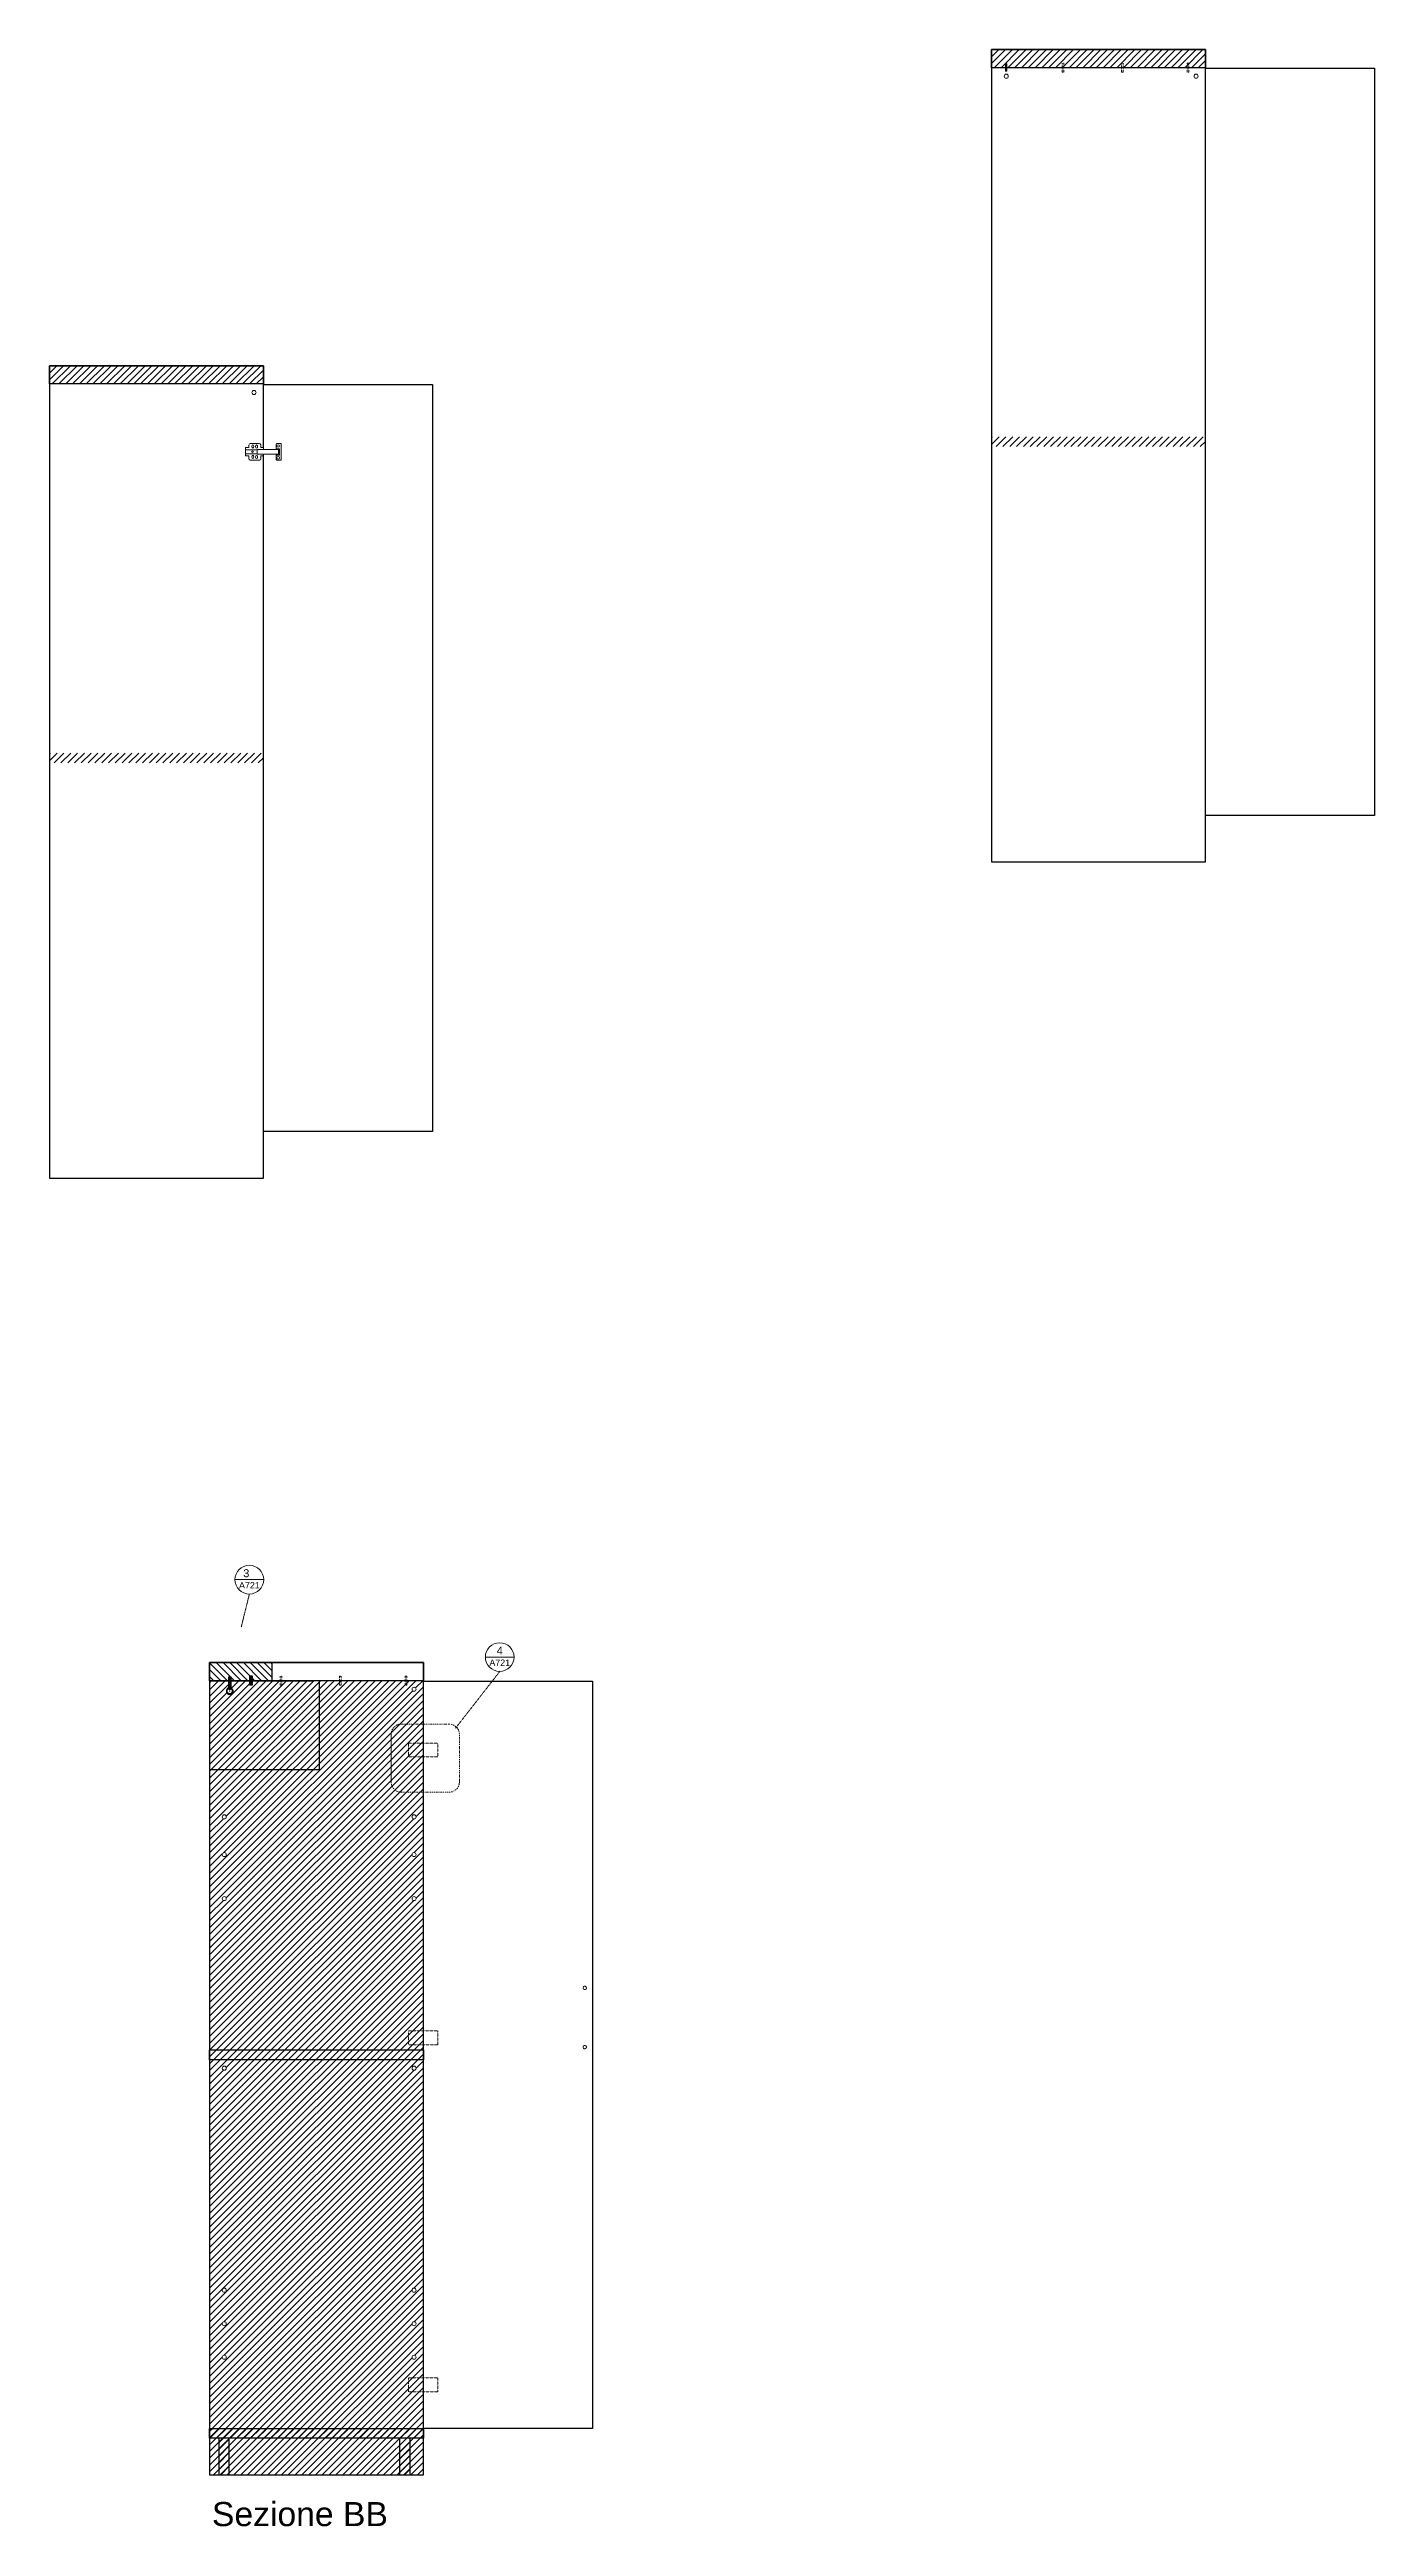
# Model space of a CAD drawing. Header units: millimetres. Extents: x -3423 to 18014, y 42 to 23746.
# Drawn here: x 14915 to 18014, y 3627 to 9421 of the extents above; entities that cross this region are included whole.
import ezdxf
from ezdxf.enums import TextEntityAlignment as Align

# ---------------------------------------------------------------- set-up
doc = ezdxf.new("R2010")
doc.units = ezdxf.units.MM
doc.header["$MEASUREMENT"] = 0
doc.linetypes.add('DASHDOT', pattern=[1, 0.5, -0.25, 0, -0.25])
doc.linetypes.add('HIDDEN', pattern=[0.375, 0.25, -0.125])
for name, color, linetype, lineweight in [('A-ANNO-SYMB', 3, 'Continuous', 18), ('Arredi', 1, 'Continuous', 25), ('Dettagli', 210, 'Continuous', 5), ('Simbologia', 8, 'DASHDOT', 18), ('Tratteggi', 2, 'HIDDEN', 15), ('tratto punto', 4, 'DASHDOT', 9), ('Viti', 2, 'Continuous', 15)]:
    doc.layers.add(name, color=color, linetype=linetype, lineweight=lineweight)
doc.layers.add('Testo', color=1, linetype='Continuous')
doc.styles.add('ARIAL', font='Arial.ttf')
doc.styles.get("Standard").update_dxf_attribs({"font": 'Arial.ttf'})

msp = doc.modelspace()

# ---------------------------------------------------------------- texts
at = {"layer": 'Testo', "insert": (15295.149, 3684.558), "char_height": 56.3815, "attachment_point": 1, "line_spacing_factor": 0.280897}
msp.add_mtext_dynamic_manual_height_columns('Sezione BB', width=765.17668, gutter_width=25, heights=[25.419], dxfattribs=at)

# ---------------------------------------------------------------- blocks, each defined once
blk = doc.blocks.new('DETAGLI')
at = {"layer": 'A-ANNO-SYMB', "linetype": 'Continuous'}
blk.add_line((486.7, 356.2), (504.8, 356.2), dxfattribs=at)
blk.add_circle((495.7, 356.2), 9.05, dxfattribs=at)
for tag, p in [('TAVOLA', (495.7, 362.8)), ('SEZIONE', (495.7, 354.7))]:
    blk.add_attdef(tag, text='', height=5, dxfattribs=at).set_placement(p, align=Align.TOP_CENTER)
blk = doc.blocks.new('*U36')
blk.add_lwpolyline([(0, 0), (0, 0.1), (0.05, 0), (0.12, -0.4), (0.12, -0.5), (0.07, -0.4), (0, 0)])
blk = doc.blocks.new('*U37')
at = {"color": 0, "linetype": 'ByBlock', "lineweight": -2, "transparency": 16777216}
for p in [(42.38, 270.66), (42.6, 270.66), (42.81, 270.66), (43.03, 270.66), (43.24, 270.66)]:
    blk.add_blockref('*U36', p, dxfattribs=at)
blk = doc.blocks.new('118331')
for p, q in [((40.13, 264.93), (40.13, 264.33)), ((40.13, 264.93), (40.33, 264.93)), ((40.13, 264.33), (40.33, 264.33)), ((40.33, 264.93), (40.33, 264.33)), ((40.73, 264.83), (40.33, 264.83)), ((40.73, 264.43), (40.33, 264.43)), ((40.73, 264.98), (40.73, 264.28)), ((40.73, 264.98), (42.98, 264.98)), ((40.73, 264.8), (40.73, 264.45)), ((42.98, 264.28), (40.73, 264.28)), ((40.83, 264.98), (40.83, 264.68)), ((40.83, 264.93), (42.93, 264.93)), ((40.83, 264.68), (42.93, 264.68)), ((40.83, 264.58), (40.83, 264.28)), ((40.83, 264.58), (42.93, 264.58)), ((40.83, 264.33), (42.93, 264.33)), ((42.93, 264.98), (42.93, 264.68)), ((42.93, 264.58), (42.93, 264.28)), ((42.98, 264.98), (42.98, 264.28)), ((42.98, 264.83), (43.07, 264.83)), ((43.14, 264.43), (42.98, 264.43)), ((43.12, 264.83), (43.28, 264.83)), ((43.35, 264.43), (43.19, 264.43)), ((43.33, 264.83), (43.5, 264.83)), ((43.57, 264.43), (43.4, 264.43)), ((43.55, 264.83), (43.72, 264.83)), ((43.79, 264.43), (43.62, 264.43)), ((43.77, 264.83), (43.93, 264.83)), ((44, 264.43), (43.84, 264.43)), ((43.98, 264.83), (44.08, 264.83)), ((44.08, 264.43), (44.05, 264.43)), ((44.13, 264.78), (44.13, 264.48))]:
    blk.add_line(p, q)
for centre, start, end in [((44.08, 264.78), 360, 90), ((44.08, 264.48), 270, 0)]:
    blk.add_arc(centre, 0.05, start, end)
blk.add_blockref('*U37', (0.69, -5.83))
blk = doc.blocks.new('101345')
for p, q in [((40.13, 264.91), (40.13, 264.61)), ((40.17, 264.99), (40.27, 265.05)), ((40.17, 264.53), (40.27, 264.47)), ((40.28, 264.46), (40.28, 265.06)), ((40.29, 264.46), (41.63, 264.46)), ((40.3, 265.06), (41.63, 265.06)), ((40.38, 264.94), (41.63, 264.94)), ((40.38, 264.82), (41.63, 264.82)), ((40.38, 264.7), (41.63, 264.7)), ((40.38, 264.58), (41.63, 264.58)), ((42.96, 265.06), (41.63, 265.06)), ((42.88, 264.94), (41.63, 264.94)), ((42.88, 264.82), (41.63, 264.82)), ((42.88, 264.7), (41.63, 264.7)), ((42.88, 264.58), (41.63, 264.58)), ((42.96, 264.46), (41.63, 264.46)), ((42.98, 264.46), (42.98, 265.06)), ((43.09, 264.99), (42.99, 265.05)), ((43.09, 264.53), (42.99, 264.47)), ((43.13, 264.91), (43.13, 264.61))]:
    blk.add_line(p, q)
for centre, radius, start, end in [((40.23, 264.91), 0.1, 123.56676, 180), ((40.23, 264.61), 0.1, 180, 236.29116), ((40.3, 265.01), 0.05, 90, 123.56676), ((40.29, 264.51), 0.05, 236.29116, 270), ((42.96, 265.01), 0.05, 56.43324, 90), ((42.96, 264.51), 0.05, 270, 303.70884), ((43.03, 264.91), 0.1, 0, 56.43324), ((43.03, 264.61), 0.1, 303.70884, 0)]:
    blk.add_arc(centre, radius, start, end)

# ---------------------------------------------------------------- hatches: boundary and pattern name
at = {"layer": 'Dettagli'}
h = msp.add_hatch(dxfattribs=at)
h.set_pattern_fill('ANSI31', color=256, scale=90)
h.set_pattern_definition([(45, (8105.019, 645.552), (-7.954951, 7.954951), [])])
h.paths.add_polyline_path([(17618.539, 9421.319), (17118.539, 9421.319), (17118.539, 9378.839), (17618.539, 9378.839)])
h.paths.add_polyline_path([(17618.539, 8515.396), (17118.539, 8515.396), (17118.539, 8492.381), (17618.539, 8492.381)])
h = msp.add_hatch(dxfattribs=at)
h.set_pattern_fill('ANSI31', color=0, scale=90)
h.set_pattern_definition([(45, (5901.866, -94.291), (-7.954951, 7.954951), [])])
h.paths.add_polyline_path([(15415.386, 8681.476), (14915.386, 8681.476), (14915.386, 8638.996), (15415.386, 8638.996)])
h.paths.add_polyline_path([(15415.386, 7775.552), (14915.386, 7775.552), (14915.386, 7752.538), (15415.386, 7752.538)])
h = msp.add_hatch(dxfattribs=at)
h.set_pattern_fill('ANSI31', color=256, scale=90)
h.set_pattern_definition([(45, (6276.197, -3127.578), (-7.954951, 7.954951), [])])
h.paths.add_polyline_path([(15789.717, 3856.766), (15289.717, 3856.766), (15289.717, 3833.751), (15789.717, 3833.751)])
h.paths.add_polyline_path([(15334.939, 3833.751), (15311.925, 3833.751), (15311.925, 3748.189), (15334.939, 3748.189)])
h.paths.add_polyline_path([(15757.782, 3833.751), (15734.767, 3833.751), (15734.767, 3748.189), (15757.782, 3748.189)])
at = {"layer": 'Viti'}
h = msp.add_hatch(dxfattribs=at)
h.set_pattern_fill('ANSI31', color=256, scale=90, angle=90)
h.paths.add_polyline_path([(15435.109, 5648.189), (15289.717, 5648.189), (15289.717, 5605.71), (15333.536, 5605.71), (15333.536, 5614.661), (15339.709, 5614.661), (15339.709, 5605.71), (15383.909, 5605.71), (15383.909, 5616.917), (15389.31, 5616.917), (15389.31, 5605.71), (15435.109, 5605.71)])
h = msp.add_hatch(dxfattribs=at)
h.set_pattern_fill('ANSI31', color=256, scale=90)
h.paths.add_polyline_path([(15333.536, 5588.835), (15333.536, 5605.269), (15289.717, 5605.269), (15289.717, 3748.189), (15789.717, 3748.189), (15789.717, 5605.71), (15458.586, 5605.71), (15458.586, 5595.22), (15454.847, 5595.22), (15454.847, 5605.269), (15389.31, 5605.269), (15389.31, 5595.432), (15383.909, 5595.432), (15383.909, 5605.269), (15339.709, 5605.269), (15339.709, 5588.917, -4.87725798)])
h.paths.add_polyline_path([(15328.743, 5287.189, -1), (15319.13, 5287.189, -1)], flags=16)
h.paths.add_polyline_path([(15328.743, 5199.004, -1), (15319.13, 5199.004, -1)], flags=16)
h.paths.add_polyline_path([(15772.693, 5585.772, -1), (15763.08, 5585.772, -1)], flags=16)
h.paths.add_polyline_path([(15328.743, 5096.123, -1), (15319.13, 5096.123, -1)], flags=16)
h.paths.add_polyline_path([(15772.693, 5287.189, -1), (15763.08, 5287.189, -1)], flags=16)
h.paths.add_polyline_path([(15772.693, 5199.004, -1), (15763.08, 5199.004, -1)], flags=16)
h.paths.add_polyline_path([(15772.693, 5096.123, -1), (15763.08, 5096.123, -1)], flags=16)
h.paths.add_polyline_path([(15328.743, 4699.295, -1), (15319.13, 4699.295, -1)], flags=16)
h.paths.add_polyline_path([(15772.693, 4699.295, -1), (15763.08, 4699.295, -1)], flags=16)
h.paths.add_polyline_path([(15328.743, 4179.989, -1), (15319.13, 4179.989, -1)], flags=16)
h.paths.add_polyline_path([(15772.693, 4179.989, -1), (15763.08, 4179.989, -1)], flags=16)
h.paths.add_polyline_path([(15328.743, 4101.604, -1), (15319.13, 4101.604, -1)], flags=16)
h.paths.add_polyline_path([(15772.693, 4101.604, -1), (15763.08, 4101.604, -1)], flags=16)
h.paths.add_polyline_path([(15328.743, 4023.218, -1), (15319.13, 4023.218, -1)], flags=16)
h.paths.add_polyline_path([(15772.693, 4023.218, -1), (15763.08, 4023.218, -1)], flags=16)
h = msp.add_hatch(color=256, dxfattribs=at)
h.dxf.hatch_style = 1
h.set_gradient(color1=(51, 51, 51), color2=(51, 51, 51), tint=1)
h.paths.add_polyline_path([(15335.022, 5581.475, 1), (15338.394, 5581.475, 1)])

# ---------------------------------------------------------------- linework, layer by layer
at = {"layer": 'Arredi'}
for p, q in [((15435.109, 5648.189), (15435.109, 5605.71)), ((15289.717, 5605.269), (15333.536, 5605.269)), ((15333.536, 5614.661), (15333.536, 5605.71)), ((15333.536, 5614.661), (15339.709, 5614.661)), ((15333.536, 5605.269), (15333.536, 5588.835)), ((15339.709, 5614.661), (15339.709, 5605.71)), ((15339.709, 5605.269), (15383.909, 5605.269)), ((15339.709, 5605.269), (15339.709, 5588.917)), ((15389.31, 5605.269), (15531.718, 5605.269)), ((15546.548, 5398.058), (15546.548, 5605.71)), ((15289.717, 5398.058), (15546.548, 5398.058))]:
    msp.add_line(p, q, dxfattribs=at)
for points in [[(17118.539, 9421.319), (17118.539, 7521.319), (17618.539, 7521.319), (17618.539, 9421.319)], [(17118.539, 9421.319), (17618.539, 9421.319), (17618.539, 9378.839), (17118.539, 9378.839)], [(17618.539, 9377.821), (18013.894, 9377.821), (18013.894, 7629.896), (17618.539, 7629.896)], [(15789.717, 5604.692), (16185.072, 5604.692), (16185.072, 3856.766), (15789.717, 3856.766)], [(15289.717, 4742.266), (15789.717, 4742.266), (15789.717, 4719.251), (15289.717, 4719.251)], [(15289.717, 3856.766), (15789.717, 3856.766), (15789.717, 3833.751), (15289.717, 3833.751)]]:
    msp.add_lwpolyline(points, close=True, dxfattribs=at)
for points in [[(15415.386, 8490.094), (15415.386, 8681.476), (14915.386, 8681.476), (14915.386, 6781.476), (15415.386, 6781.476), (15415.386, 8472.406)], [(15415.386, 8490.094), (15415.386, 8637.978), (15810.741, 8637.978), (15810.741, 6890.052), (15415.386, 6890.052), (15415.386, 8470.577)], [(15289.717, 5605.269), (15289.717, 3748.189), (15789.717, 3748.189), (15789.717, 5648.189), (15289.717, 5648.189), (15289.717, 5605.71)], [(15333.536, 5605.71), (15289.717, 5605.71), (15289.717, 5648.189), (15789.717, 5648.189), (15789.717, 5605.71), (15389.31, 5605.71)], [(15383.909, 5605.71), (15339.709, 5605.71)], [(15383.909, 5605.71), (15383.909, 5616.917), (15389.31, 5616.917), (15389.31, 5605.71)], [(15389.31, 5605.269), (15389.31, 5595.432), (15383.909, 5595.432), (15383.909, 5605.269)], [(15311.925, 3748.189), (15311.925, 3833.751)], [(15334.939, 3833.751), (15334.939, 3748.189)], [(15734.767, 3748.189), (15734.767, 3833.751)], [(15757.782, 3833.751), (15757.782, 3748.189)]]:
    msp.add_lwpolyline(points, dxfattribs=at)
at = {"layer": 'Arredi', "color": 0}
msp.add_lwpolyline([(14915.386, 8681.476), (15415.386, 8681.476), (15415.386, 8638.996), (14915.386, 8638.996)], close=True, dxfattribs=at)
at = {"layer": 'Arredi'}
msp.add_arc((15336.718, 5581.666), 7.844, 113.9300564, 67.582241, dxfattribs=at)
at = {"layer": 'Dettagli'}
for p, q in [((15445.676, 8498.484), (15445.676, 8485.412)), ((15445.676, 8474.834), (15445.676, 8462.088))]:
    msp.add_line(p, q, dxfattribs=at)
for points in [[(15381.444, 8470.577), (15373.444, 8470.577), (15373.444, 8490.094), (15381.444, 8490.094)], [(15373.444, 8490.094), (15381.444, 8490.094)], [(15401.164, 8475.682), (15373.444, 8475.682), (15373.444, 8484.595), (15401.164, 8484.595)], [(15381.444, 8496.058), (15381.444, 8490.094)], [(15381.444, 8470.577), (15381.444, 8464.345)], [(15384.51, 8460.741), (15407.026, 8460.741)], [(15405.742, 8499.93), (15385.516, 8499.93)], [(15409.672, 8490.094), (15409.672, 8496.592)], [(15409.672, 8490.094), (15415.386, 8490.094), (15415.386, 8485.411)], [(15415.386, 8474.833), (15415.386, 8470.577), (15409.672, 8470.577)], [(15409.672, 8463.694), (15409.672, 8470.577)], [(15445.676, 8485.411), (15445.676, 8487.396), (15453.512, 8487.396), (15453.512, 8472.182), (15445.676, 8472.182), (15445.676, 8474.833)], [(15456.273, 8460.741), (15446.715, 8460.741)], [(15447.019, 8499.93), (15455.969, 8499.93)], [(15457.199, 8498.89), (15457.199, 8461.682)]]:
    msp.add_lwpolyline(points, dxfattribs=at)
msp.add_lwpolyline([(15401.317, 8485.42), (15450.744, 8485.411), (15450.744, 8474.833), (15401.317, 8474.842)], close=True, dxfattribs=at)
for centre, radius in [((17152.758, 9358.901), 4.806), ((17596.709, 9358.901), 4.806), ((15393.556, 8619.058), 4.806), ((15390.058, 8480.564), 1.723), ((15450.002, 8494.013), 2.958), ((15450.002, 8466.273), 2.958), ((15336.718, 5581.666), 7.174), ((15336.718, 5581.666), 6.067), ((15767.887, 5585.772), 4.806), ((15323.936, 5287.189), 4.806), ((15767.887, 5287.189), 4.806), ((15323.936, 5199.004), 4.806), ((15767.887, 5199.004), 4.806), ((15323.936, 5096.123), 4.806), ((15767.887, 5096.123), 4.806), ((15323.936, 4699.295), 4.806), ((15767.887, 4699.295), 4.806), ((15323.936, 4179.989), 4.806), ((15767.887, 4179.989), 4.806), ((15323.936, 4101.604), 4.806), ((15767.887, 4101.604), 4.806), ((15323.936, 4023.218), 4.806), ((15767.887, 4023.218), 4.806)]:
    msp.add_circle(centre, radius, dxfattribs=at)
for centre, radius, start, end in [((15386.279, 8495.049), 4.94, 98.8871181, 168.2173162), ((15386.279, 8465.353), 4.94, 191.7826838, 249.012268), ((15404.979, 8495.049), 4.94, 18.2062672, 81.1128819), ((15404.979, 8465.237), 4.94, 294.4769959, 341.7937328), ((15447.405, 8498.225), 1.748, 102.7549066, 171.488596), ((15447.405, 8462.347), 1.748, 188.511404, 246.7497571), ((15455.583, 8498.225), 1.748, 22.3604775, 77.2450934), ((15455.583, 8462.347), 1.748, 293.2502429, 337.6395225)]:
    msp.add_arc(centre, radius, start, end, dxfattribs=at)
for centre in [(15390.876, 8492.929), (15390.876, 8468.42), (15399.542, 8492.63), (15399.542, 8468.121)]:
    msp.add_ellipse(centre, major_axis=(0, -3.759), ratio=0.67857525, dxfattribs=at)
at = {"layer": 'Simbologia'}
for p, q in [((15382.717, 5808.402), (15363.793, 5732.074)), ((15968.236, 5627.283), (15865.027, 5494.887))]:
    msp.add_line(p, q, dxfattribs=at)
at = {"layer": 'Tratteggi'}
for points in [[(17287.408, 9389.581), (17287.408, 9368.35), (17283.669, 9368.35), (17283.669, 9389.581)], [(17426.252, 9389.581), (17426.252, 9368.35), (17422.513, 9368.35), (17422.513, 9389.581)], [(17579.972, 9389.581), (17579.972, 9368.35), (17576.233, 9368.35), (17576.233, 9389.581)], [(15458.586, 5616.451), (15458.586, 5595.22), (15454.847, 5595.22), (15454.847, 5616.451)], [(15597.43, 5616.451), (15597.43, 5595.22), (15593.691, 5595.22), (15593.691, 5616.451)], [(15751.15, 5616.451), (15751.15, 5595.22), (15747.411, 5595.22), (15747.411, 5616.451)], [(15754.882, 5459.881), (15823.418, 5459.881), (15823.418, 5427.455), (15754.882, 5427.455)], [(15754.882, 4786.493), (15823.418, 4786.493), (15823.418, 4754.066), (15754.882, 4754.066)], [(15754.882, 3974.694), (15823.418, 3974.694), (15823.418, 3942.268), (15754.882, 3942.268)]]:
    msp.add_lwpolyline(points, close=True, dxfattribs=at)
for centre in [(16167.067, 4887.124), (16167.067, 4748.544)]:
    msp.add_circle(centre, 3.959, dxfattribs=at)
at = {"layer": 'tratto punto', "ltscale": 5}
msp.add_lwpolyline([(15714.331, 5368.855, 0.41421356), (15738.253, 5344.932), (15849.894, 5344.932, 0.41421356), (15873.817, 5368.855), (15873.817, 5480.495, 0.41421356), (15849.894, 5504.418), (15738.253, 5504.418, 0.41421356), (15714.331, 5480.495), (15714.331, 5368.855), (15714.331, 5480.495)], format="xyb", dxfattribs=at)

# ---------------------------------------------------------------- block references
at = {"layer": 'Dettagli', "rotation": 90}
for name, p, xscale, yscale, zscale in [('118331', (17255.83, 5294.091), 7.252438285180598, 7.252438285180598, 7.252438285180598), ('101345', (17176.107, 5324.707), 6.759084118840687, 6.759084118840687, 6.759084118840687)]:
    msp.add_blockref(name, p, dxfattribs=dict(at, xscale=xscale, yscale=yscale, zscale=zscale))
at = {"layer": 'Simbologia'}
ref = msp.add_blockref('DETAGLI', (13543.26, 4520.343), dxfattribs=dict(at, xscale=3.710728423342698, yscale=3.710728423342698, zscale=3.710728423342698))
ref.add_attrib('SEZIONE', 'A721', dxfattribs={"layer": 'A-ANNO-SYMB', "linetype": 'Continuous', "height": 14.8429, "style": 'ARIAL'}).set_placement((15382.717, 5836.421), align=Align.TOP_CENTER)
ref.add_attrib('TAVOLA', '3  ', dxfattribs={"layer": 'A-ANNO-SYMB', "linetype": 'Continuous', "height": 18.5536, "style": 'ARIAL'}).set_placement((15382.717, 5866.453), align=Align.TOP_CENTER)
ref = msp.add_blockref('DETAGLI', (14128.779, 4339.224), dxfattribs=dict(at, xscale=3.710728423342698, yscale=3.710728423342698, zscale=3.710728423342698))
ref.add_attrib('SEZIONE', 'A721', dxfattribs={"layer": 'A-ANNO-SYMB', "linetype": 'Continuous', "height": 14.8429, "style": 'ARIAL'}).set_placement((15968.236, 5655.302), align=Align.TOP_CENTER)
ref.add_attrib('TAVOLA', '4', dxfattribs={"layer": 'A-ANNO-SYMB', "linetype": 'Continuous', "height": 18.554, "style": 'ARIAL'}).set_placement((15968.236, 5685.334), align=Align.TOP_CENTER)
at = {"layer": 'Viti', "xscale": 5.577091848675362, "yscale": 5.577091848675362, "zscale": 5.577091848675362, "rotation": 270}
msp.add_blockref('101345', (15676.09, 9611.545), dxfattribs=at)

msp.set_redraw_order([(e.dxf.handle, doc.entitydb.next_handle()) for e in msp.query("TEXT MTEXT ATTDEF DIMENSION ARC_DIMENSION")])  # texts and dimensions are drawn at this point

doc.saveas('drawing.dxf')
